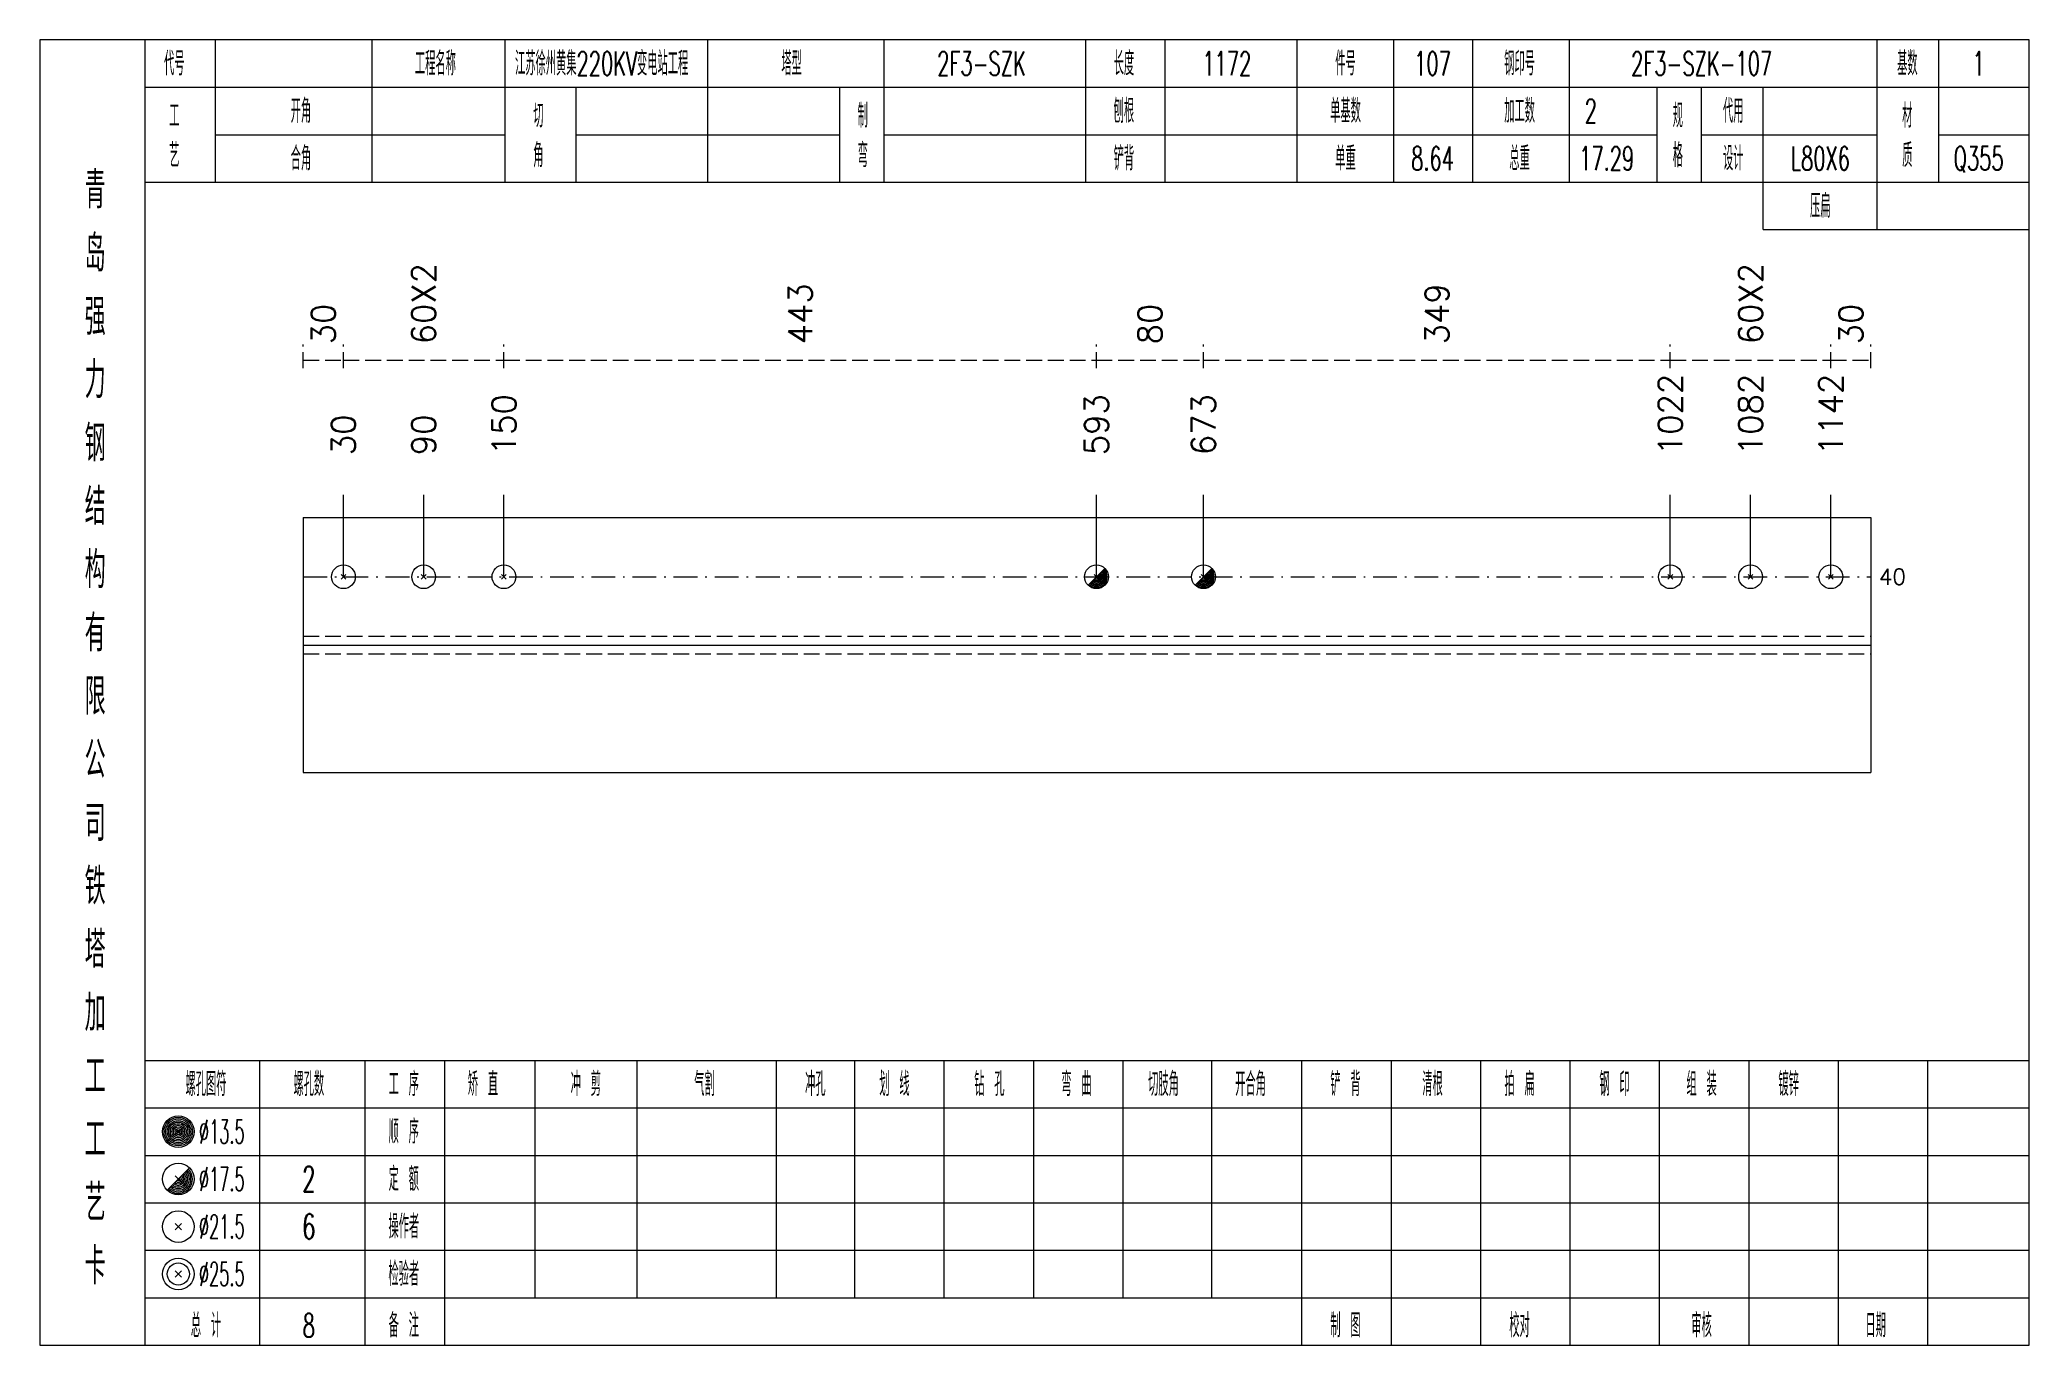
# Model space of a CAD drawing. Extents: x 0 to 4623, y -1159 to 4890.
# Drawn here: x 1868.4 to 2119.8, y 4725 to 4890 of the extents above; entities that cross this region are included whole.
import ezdxf
from ezdxf.enums import TextEntityAlignment as Align

# ---------------------------------------------------------------- set-up
doc = ezdxf.new("R2010")
doc.units = 0
doc.header["$MEASUREMENT"] = 0
doc.linetypes.add('一点画线', pattern=[5.2, 3, -1, 0.2, -1])
doc.linetypes.add('虚线', pattern=[2.75, 2, -0.75])
doc.layers.get('0').update_dxf_attribs({"linetype": 'CONTINUOUS', "lineweight": 25})
for name, color, linetype, lineweight in [('1', 7, 'CONTINUOUS', 25), ('4', 7, 'CONTINUOUS', 25), ('5', 7, 'CONTINUOUS', 25)]:
    doc.layers.add(name, color=color, linetype=linetype, lineweight=lineweight)
doc.styles.get("Standard").update_dxf_attribs({"font": 'simplex.shx', "width": 0.7, "height": 3, "bigfont": 'gbhzfs.shx'})

msp = doc.modelspace()

# ---------------------------------------------------------------- texts
at = {"color": 8, "linetype": 'Continuous', "lineweight": 9}
for s, p in [('60X2', (1916.912, 4851.5)), ('60X2', (2084.588, 4851.5)), ('443', (1964.494, 4851.5)), ('349', (2044.951, 4851.5)), ('30', (1904.235, 4851.5)), ('80', (2008.694, 4851.5)), ('30', (2097.265, 4851.5))]:
    msp.add_text(s, height=3, rotation=90, dxfattribs=at).set_placement(p, align=Align.MIDDLE_LEFT)
at = {"color": 7, "linetype": 'Continuous', "lineweight": 13}
for s, p in [('1022', (2074.446, 4837.5)), ('1082', (2084.588, 4837.5)), ('1142', (2094.729, 4837.5)), ('150', (1927.054, 4837.5)), ('593', (2001.933, 4837.5)), ('673', (2015.455, 4837.5)), ('30', (1906.771, 4837.5)), ('90', (1916.912, 4837.5))]:
    msp.add_text(s, height=3, rotation=90, dxfattribs=at).set_placement(p, align=Align.MIDDLE_LEFT)
msp.add_text('40', height=2, dxfattribs=at).set_placement((2100.8, 4822.125), align=Align.MIDDLE_LEFT)
at = {"layer": '4', "color": 1, "linetype": 'Continuous', "lineweight": 13}
for s, height, width, p in [('代号', 3, 0.6, (1885.4, 4887)), ('工程名称', 3, 0.6, (1918.4, 4887)), ('江苏徐州黄集220KV变电站工程', 3, 0.6, (1939.4, 4887)), ('塔型', 3, 0.6, (1963.4, 4887)), ('2F3-SZK', 3, 0.6, (1987.4, 4887)), ('长度', 3, 0.6, (2005.4, 4887)), ('1172', 3, 0.6, (2018.4, 4887)), ('件号', 3, 0.6, (2033.4, 4887)), ('107', 3, 0.6, (2044.4, 4887)), ('钢印号', 3, 0.6, (2055.4, 4887)), ('2F3-SZK-107', 3, 0.6, (2078.4, 4887)), ('基数', 3, 0.6, (2104.4, 4887)), ('1', 3, 0.6, (2113.4, 4887)), ('开角', 3, 0.6, (1901.4, 4881)), ('制', 3, 0.6, (1972.4, 4880.4)), ('刨根', 3, 0.6, (2005.4, 4881)), ('单基数', 3, 0.6, (2033.4, 4881)), ('加工数', 3, 0.6, (2055.4, 4881)), ('2', 3, 0.6, (2064.4, 4881)), ('代用', 3, 0.6, (2082.4, 4881)), ('材', 3, 0.6, (2104.4, 4880.4)), ('工', 3, 0.6, (1885.4, 4880.4)), ('切', 3, 0.6, (1931.4, 4880.4)), ('规', 3, 0.6, (2075.4, 4880.4)), ('艺', 3, 0.6, (1885.4, 4875.4)), ('角', 3, 0.6, (1931.4, 4875.4)), ('弯', 3, 0.6, (1972.4, 4875.4)), ('格', 3, 0.6, (2075.4, 4875.4)), ('质', 3, 0.6, (2104.4, 4875.4)), ('合角', 3, 0.6, (1901.4, 4875)), ('铲背', 3, 0.6, (2005.4, 4875)), ('单重', 3, 0.6, (2033.4, 4875)), ('8.64', 3, 0.6, (2044.4, 4875)), ('总重', 3, 0.6, (2055.4, 4875)), ('17.29', 3, 0.6, (2066.4, 4875)), ('设计', 3, 0.6, (2082.4, 4875)), ('L80X6', 3, 0.6, (2093.4, 4875)), ('Q355', 3, 0.6, (2113.4, 4875)), ('青', 4.6, 0.8, (1875.4, 4871)), ('压扁', 3, 0.6, (2093.4, 4869)), ('岛', 4.6, 0.8, (1875.4, 4863)), ('强', 4.6, 0.8, (1875.4, 4855)), ('力', 4.6, 0.8, (1875.4, 4847)), ('钢', 4.6, 0.8, (1875.4, 4839)), ('结', 4.6, 0.8, (1875.4, 4831)), ('构', 4.6, 0.8, (1875.4, 4823)), ('有', 4.6, 0.8, (1875.4, 4815)), ('限', 4.6, 0.8, (1875.4, 4807)), ('公', 4.6, 0.8, (1875.4, 4799)), ('司', 4.6, 0.8, (1875.4, 4791)), ('铁', 4.6, 0.8, (1875.4, 4783)), ('塔', 4.6, 0.8, (1875.4, 4775)), ('加', 4.6, 0.8, (1875.4, 4767)), ('工', 4.6, 0.8, (1875.4, 4759)), ('螺孔图符', 3, 0.6, (1889.4, 4758)), ('螺孔数', 3, 0.6, (1902.4, 4758)), ('工 序', 3, 0.6, (1914.4, 4758)), ('矫 直', 3, 0.6, (1924.4, 4758)), ('冲 剪', 3, 0.6, (1937.4, 4758)), ('气割', 3, 0.6, (1952.4, 4758)), ('冲孔', 3, 0.6, (1966.4, 4758)), ('划 线', 3, 0.6, (1976.4, 4758)), ('钻 孔', 3, 0.6, (1988.4, 4758)), ('弯 曲', 3, 0.6, (1999.4, 4758)), ('切肢角', 3, 0.6, (2010.4, 4758)), ('开合角', 3, 0.6, (2021.4, 4758)), ('铲 背', 3, 0.6, (2033.4, 4758)), ('清根', 3, 0.6, (2044.4, 4758)), ('拍 扁', 3, 0.6, (2055.4, 4758)), ('钢 印', 3, 0.6, (2067.4, 4758)), ('组 装', 3, 0.6, (2078.4, 4758)), ('镀锌', 3, 0.6, (2089.4, 4758)), ('工', 4.6, 0.8, (1875.4, 4751)), ('%%C13.5', 3, 0.5, (1891.4, 4752)), ('顺 序', 3, 0.6, (1914.4, 4752)), ('%%C17.5', 3, 0.5, (1891.4, 4746)), ('2', 3.2, 0.6, (1902.4, 4746)), ('定 额', 3, 0.6, (1914.4, 4746)), ('艺', 4.6, 0.8, (1875.4, 4743)), ('%%C21.5', 3, 0.5, (1891.4, 4740)), ('6', 3.2, 0.6, (1902.4, 4740)), ('操作者', 3, 0.6, (1914.4, 4740)), ('卡', 4.6, 0.8, (1875.4, 4735)), ('%%C25.5', 3, 0.5, (1891.4, 4734)), ('检验者', 3, 0.6, (1914.4, 4734)), ('总 计', 3, 0.6, (1889.4, 4727.5)), ('8', 3, 0.6, (1902.4, 4727.5)), ('备 注', 3, 0.6, (1914.4, 4727.5)), ('制 图', 3, 0.6, (2033.4, 4727.5)), ('校对', 3, 0.6, (2055.4, 4727.5)), ('审核', 3, 0.6, (2078.4, 4727.5)), ('日期', 3, 0.6, (2100.4, 4727.5))]:
    msp.add_text(s, height=height, dxfattribs=dict(at, width=width)).set_placement(p, align=Align.MIDDLE_CENTER)

# ---------------------------------------------------------------- blocks, each defined once
blk = doc.blocks.new('孔21.5')
at = {"layer": '5', "color": 7, "linetype": 'Continuous', "lineweight": 13}
for p, q in [((-0.2, -0.2), (0.2, 0.2)), ((-0.2, 0.2), (0.2, -0.2))]:
    blk.add_line(p, q, dxfattribs=at)
blk.add_circle((0, 0), 1, dxfattribs=at)
blk = doc.blocks.new('孔17.5')
at = {"layer": '5', "color": 7, "linetype": 'Continuous', "lineweight": 13}
for p, q in [((-0.707, -0.707), (0.707, 0.707)), ((-0.2, 0.2), (0.2, -0.2))]:
    blk.add_line(p, q, dxfattribs=at)
blk.add_circle((0, 0), 1, dxfattribs=at)
for radius in [0.9, 0.8, 0.7, 0.6, 0.5, 0.4, 0.3, 0.2, 0.1]:
    blk.add_arc((0, 0), radius, 225, 45, dxfattribs=at)

# ---------------------------------------------------------------- linework, layer by layer
at = {"color": 8, "linetype": '虚线', "lineweight": 9}
for p, q in [((1901.7, 4848.5), (1901.7, 4851.5)), ((1906.771, 4848.5), (1906.771, 4851.5)), ((1906.771, 4848.5), (1906.771, 4851.5)), ((1927.054, 4848.5), (1927.054, 4851.5)), ((1927.054, 4848.5), (1927.054, 4851.5)), ((2001.933, 4848.5), (2001.933, 4851.5)), ((2001.933, 4848.5), (2001.933, 4851.5)), ((2015.455, 4848.5), (2015.455, 4851.5)), ((2015.455, 4848.5), (2015.455, 4851.5)), ((2074.446, 4848.5), (2074.446, 4851.5)), ((2074.446, 4848.5), (2074.446, 4851.5)), ((2094.729, 4848.5), (2094.729, 4851.5)), ((2094.729, 4848.5), (2094.729, 4851.5)), ((2099.8, 4848.5), (2099.8, 4851.5)), ((1901.7, 4849.5), (1906.771, 4849.5)), ((1906.771, 4849.5), (1927.054, 4849.5)), ((1927.054, 4849.5), (2001.933, 4849.5)), ((2001.933, 4849.5), (2015.455, 4849.5)), ((2015.455, 4849.5), (2074.446, 4849.5)), ((2074.446, 4849.5), (2094.729, 4849.5)), ((2094.729, 4849.5), (2099.8, 4849.5))]:
    msp.add_line(p, q, dxfattribs=at)
at = {"color": 7, "linetype": 'Continuous', "lineweight": 13}
for p, q in [((1906.771, 4822.125), (1906.771, 4832.5)), ((1916.912, 4822.125), (1916.912, 4832.5)), ((1927.054, 4822.125), (1927.054, 4832.5)), ((2001.933, 4822.125), (2001.933, 4832.5)), ((2015.455, 4822.125), (2015.455, 4832.5)), ((2074.446, 4822.125), (2074.446, 4832.5)), ((2084.588, 4822.125), (2084.588, 4832.5)), ((2094.729, 4822.125), (2094.729, 4832.5))]:
    msp.add_line(p, q, dxfattribs=at)
at = {"color": 7, "linetype": 'Continuous', "lineweight": 18}
for p, q in [((1901.7, 4829.625), (1901.7, 4797.375)), ((1901.7, 4829.625), (2099.8, 4829.625)), ((2099.8, 4829.625), (2099.8, 4797.375)), ((1901.7, 4813.5), (2099.8, 4813.5))]:
    msp.add_line(p, q, dxfattribs=at)
at = {"color": 3, "linetype": '一点画线', "lineweight": 13}
msp.add_line((1901.7, 4822.125), (2099.8, 4822.125), dxfattribs=at)
at = {"color": 1, "linetype": '虚线', "lineweight": 18}
for p, q in [((1901.7, 4814.625), (2099.8, 4814.625)), ((1901.7, 4812.375), (2099.8, 4812.375))]:
    msp.add_line(p, q, dxfattribs=at)
at = {"layer": '1', "color": 7, "linetype": 'Continuous', "lineweight": 18}
msp.add_line((1901.7, 4797.375), (2099.8, 4797.375), dxfattribs=at)
at = {"layer": '4', "color": 1, "linetype": 'Continuous', "lineweight": 18}
for p, q in [((1881.7, 4725), (1881.7, 4890)), ((1890.6, 4872), (1890.6, 4890)), ((1910.4, 4872), (1910.4, 4890)), ((1927.2, 4872), (1927.2, 4890)), ((1952.8, 4872), (1952.8, 4890)), ((1975.1, 4872), (1975.1, 4890)), ((2000.6, 4872), (2000.6, 4890)), ((2010.6, 4872), (2010.6, 4890)), ((2027.3, 4872), (2027.3, 4890)), ((2039.5, 4872), (2039.5, 4890)), ((2049.5, 4872), (2049.5, 4890)), ((2061.7, 4872), (2061.7, 4890)), ((2100.6, 4866), (2100.6, 4890)), ((2108.4, 4872), (2108.4, 4890)), ((1881.7, 4884), (2119.8, 4884)), ((1936.2, 4872), (1936.2, 4884)), ((1969.5, 4872), (1969.5, 4884)), ((2072.8, 4872), (2072.8, 4884)), ((2078.4, 4872), (2078.4, 4884)), ((2086.2, 4866), (2086.2, 4884)), ((1890.6, 4878), (1927.2, 4878)), ((1936.2, 4878), (1969.5, 4878)), ((1975.1, 4878), (2072.8, 4878)), ((2078.4, 4878), (2100.6, 4878)), ((2108.4, 4878), (2119.8, 4878)), ((1881.7, 4872), (2119.8, 4872)), ((2086.2, 4866), (2119.8, 4866)), ((1881.7, 4761), (2119.8, 4761)), ((1896.2, 4725), (1896.2, 4761)), ((1909.5, 4725), (1909.5, 4761)), ((1919.6, 4725), (1919.6, 4761)), ((1931, 4731), (1931, 4761)), ((1943.9, 4731), (1943.9, 4761)), ((1961.5, 4731), (1961.5, 4761)), ((1971.4, 4731), (1971.4, 4761)), ((1982.7, 4731), (1982.7, 4761)), ((1994, 4731), (1994, 4761)), ((2005.3, 4731), (2005.3, 4761)), ((2016.5, 4731), (2016.5, 4761)), ((2027.9, 4731), (2027.9, 4761)), ((2039.2, 4731), (2039.2, 4761)), ((2050.5, 4731), (2050.5, 4761)), ((2061.8, 4731), (2061.8, 4761)), ((2073.1, 4731), (2073.1, 4761)), ((2084.4, 4731), (2084.4, 4761)), ((2095.7, 4731), (2095.7, 4761)), ((2107, 4731), (2107, 4761)), ((1881.7, 4755), (2119.8, 4755)), ((1881.7, 4749), (2119.8, 4749)), ((1881.7, 4743), (2119.8, 4743)), ((1881.7, 4737), (2119.8, 4737)), ((1881.7, 4731), (2119.8, 4731)), ((2027.9, 4725), (2027.9, 4731)), ((2039.2, 4725), (2039.2, 4731)), ((2050.5, 4725), (2050.5, 4731)), ((2061.8, 4725), (2061.8, 4731)), ((2073.1, 4725), (2073.1, 4731)), ((2084.4, 4725), (2084.4, 4731)), ((2095.7, 4725), (2095.7, 4731)), ((2107, 4725), (2107, 4731))]:
    msp.add_line(p, q, dxfattribs=at)
at = {"layer": '4', "color": 7, "linetype": 'Continuous', "lineweight": 13}
for p, q in [((1885.7, 4751.8), (1886.1, 4752.2)), ((1886.1, 4751.8), (1885.7, 4752.2)), ((1884.486, 4744.586), (1887.314, 4747.414)), ((1885.5, 4746.4), (1886.3, 4745.6)), ((1885.5, 4739.6), (1886.3, 4740.4)), ((1885.5, 4740.4), (1886.3, 4739.6)), ((1885.5, 4733.6), (1886.3, 4734.4)), ((1885.5, 4734.4), (1886.3, 4733.6))]:
    msp.add_line(p, q, dxfattribs=at)
at = {"layer": '4', "color": 1, "linetype": 'Continuous', "lineweight": 18}
msp.add_lwpolyline([(1868.4, 4890), (1868.4, 4725), (2119.8, 4725), (2119.8, 4890)], close=True, dxfattribs=at)
at = {"layer": '4', "color": 7, "linetype": 'Continuous', "lineweight": 13}
for centre, radius in [((1885.9, 4752), 2), ((1885.9, 4752), 1.8), ((1885.9, 4752), 1.6), ((1885.9, 4752), 1.4), ((1885.9, 4752), 1.2), ((1885.9, 4752), 1), ((1885.9, 4752), 0.8), ((1885.9, 4752), 0.6), ((1885.9, 4752), 0.4), ((1885.9, 4752), 0.2), ((1885.9, 4746), 2), ((1885.9, 4740), 2), ((1885.9, 4734), 2), ((1885.9, 4734), 1.4)]:
    msp.add_circle(centre, radius, dxfattribs=at)
for radius in [1.8, 1.6, 1.4, 1.2, 1, 0.8, 0.6, 0.4, 0.2]:
    msp.add_arc((1885.9, 4746), radius, 225, 45, dxfattribs=at)

# ---------------------------------------------------------------- block references
at = {"color": 7, "linetype": 'Continuous', "lineweight": 13, "xscale": 1.5, "yscale": 1.5, "zscale": 1.5}
for name, p in [('孔21.5', (1906.771, 4822.125)), ('孔21.5', (1916.912, 4822.125)), ('孔21.5', (1927.054, 4822.125)), ('孔17.5', (2001.933, 4822.125)), ('孔17.5', (2015.455, 4822.125)), ('孔21.5', (2074.446, 4822.125)), ('孔21.5', (2084.588, 4822.125)), ('孔21.5', (2094.729, 4822.125))]:
    msp.add_blockref(name, p, dxfattribs=at)

msp.set_redraw_order([(e.dxf.handle, doc.entitydb.next_handle()) for e in msp.query("TEXT MTEXT ATTDEF DIMENSION ARC_DIMENSION")])  # texts and dimensions are drawn at this point

doc.saveas('drawing.dxf')
